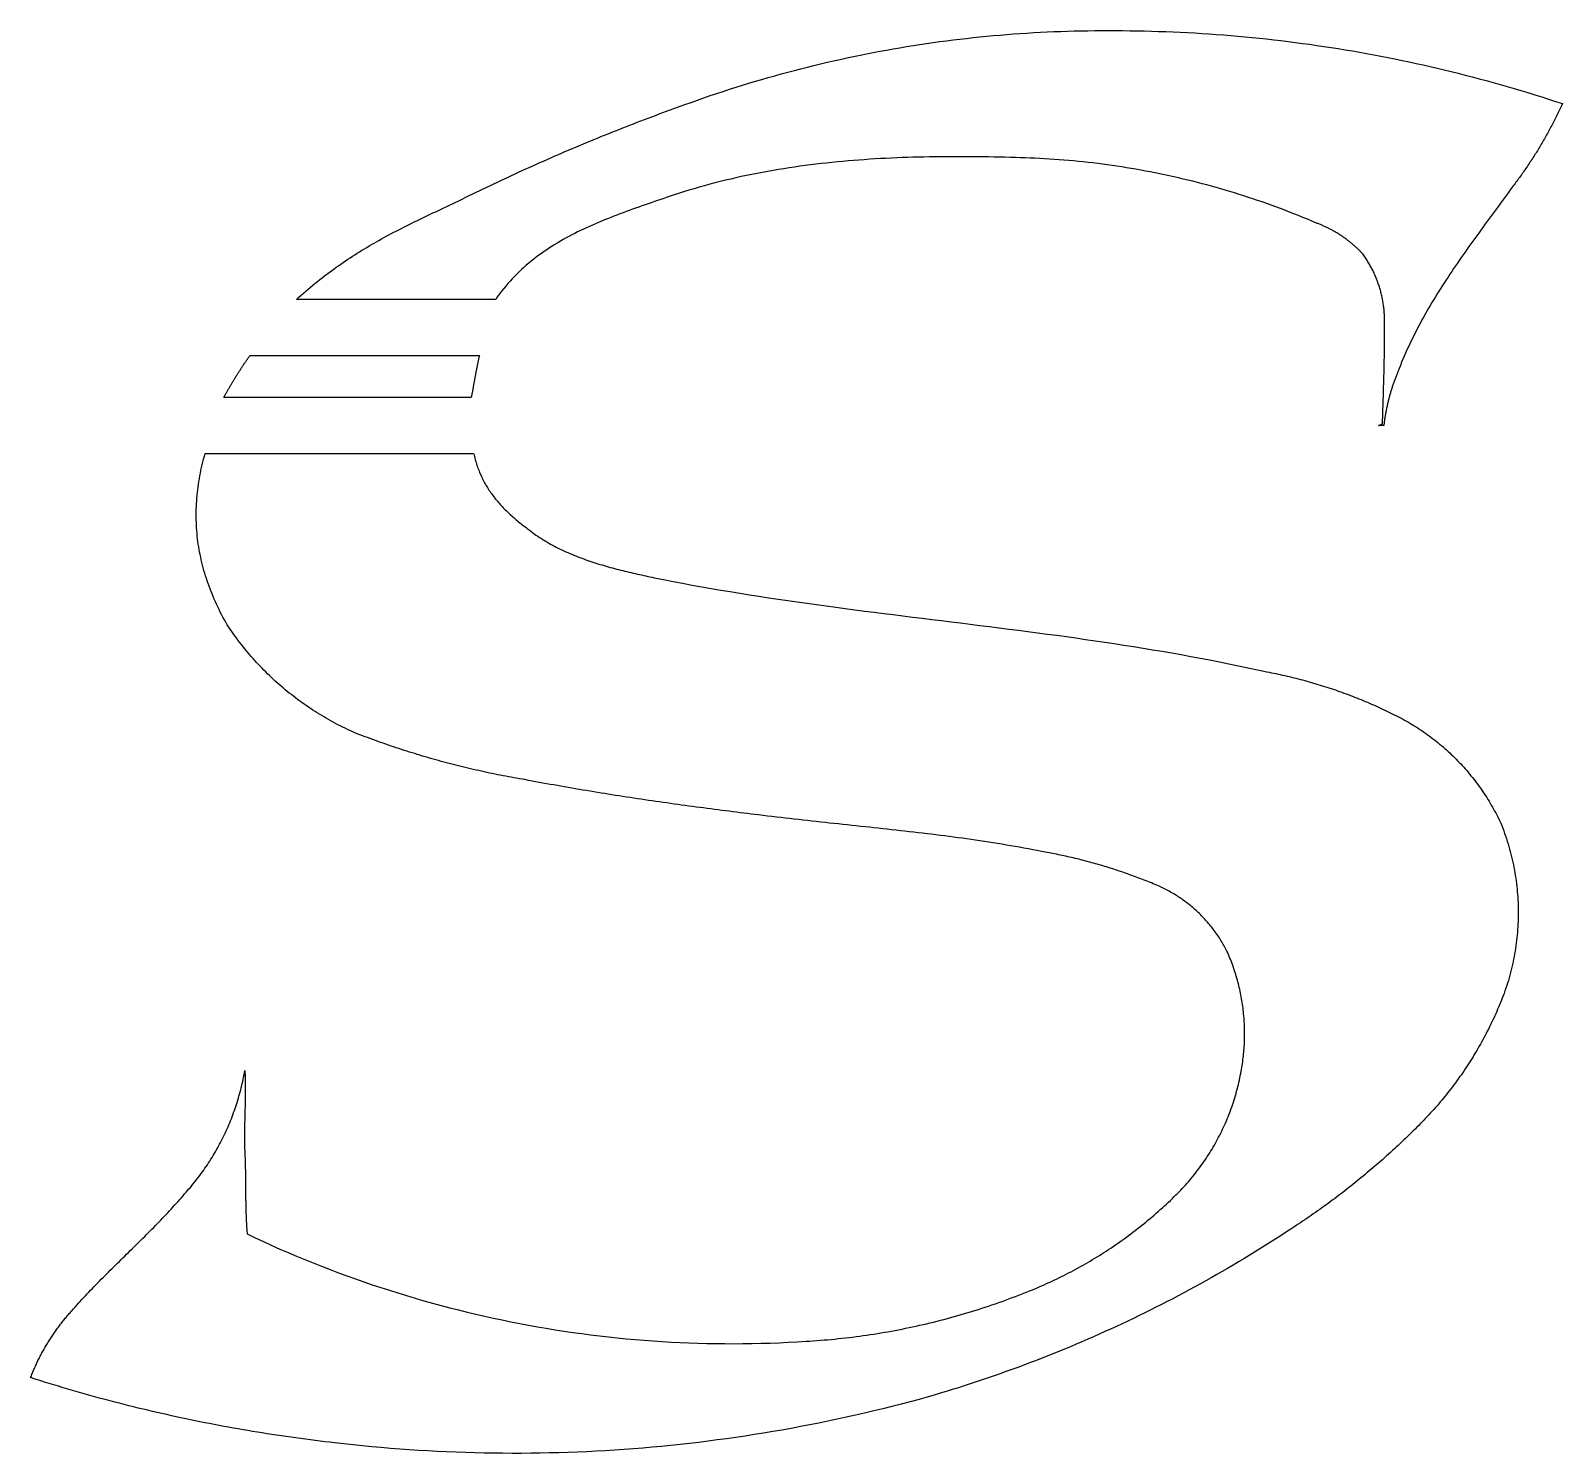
# Model space of a CAD drawing. Extents: x 0 to 68.8, y 0 to 63.9.
import ezdxf

# ---------------------------------------------------------------- set-up
doc = ezdxf.new("R2010")
doc.units = 0
doc.layers.get('0').update_dxf_attribs({"linetype": 'CONTINUOUS'})

msp = doc.modelspace()

# ---------------------------------------------------------------- linework, layer by layer
at = {"color": 7}
for points in [[(29.369994, 60.557143), (29.655544, 60.660479), (29.941593, 60.762208), (30.228135, 60.862328), (30.515163, 60.960837), (30.80267, 61.057736), (31.090649, 61.153021), (31.379093, 61.246693), (31.667996, 61.338751), (31.95735, 61.429192), (32.24715, 61.518015), (32.537387, 61.60522), (32.828056, 61.690806), (33.119149, 61.77477), (33.41066, 61.857113), (33.702582, 61.937832), (33.994907, 62.016927), (34.287629, 62.094396), (34.580742, 62.170238), (34.874237, 62.244452), (35.16811, 62.317037), (35.462352, 62.387991), (35.756957, 62.457314), (36.051918, 62.525003), (36.347227, 62.591059), (36.64288, 62.655479), (36.938869, 62.718263), (37.235185, 62.77941), (37.531824, 62.838917), (37.828777, 62.896785), (38.126039, 62.953012), (38.423601, 63.007596), (38.721459, 63.060536), (39.019604, 63.111832), (39.31803, 63.161481), (39.61673, 63.209483), (39.915698, 63.255837), (40.214925, 63.300542), (40.514406, 63.343595), (40.814134, 63.384997), (41.114101, 63.424745), (41.414301, 63.462839), (41.714728, 63.499277), (42.015374, 63.534059), (42.316232, 63.567182), (42.617296, 63.598647), (42.918559, 63.628451), (43.220014, 63.656594), (43.521653, 63.683074), (43.823471, 63.70789), (44.125461, 63.73104), (44.427616, 63.752525), (44.729927, 63.772342), (45.03239, 63.79049), (45.334998, 63.806968), (45.637742, 63.821775), (45.940617, 63.83491), (46.243615, 63.846372), (46.546731, 63.856158), (46.849955, 63.864269), (47.153284, 63.870703), (47.456708, 63.875458), (47.760222, 63.878534), (48.063819, 63.87993), (48.367491, 63.879643), (48.692442, 63.879942), (49.017325, 63.878585), (49.342133, 63.875574), (49.66686, 63.870908), (49.9915, 63.86459), (50.316047, 63.85662), (50.640494, 63.846999), (50.964836, 63.835728), (51.289065, 63.822808), (51.613176, 63.80824), (51.937163, 63.792026), (52.261019, 63.774165), (52.584739, 63.75466), (52.908316, 63.73351), (53.231743, 63.710718), (53.555015, 63.686284), (53.878125, 63.660209), (54.201067, 63.632494), (54.523836, 63.603141), (54.846423, 63.572149), (55.168825, 63.53952), (55.491033, 63.505256), (55.813043, 63.469356), (56.134847, 63.431823), (56.45644, 63.392657), (56.777816, 63.351859), (57.098968, 63.30943), (57.41989, 63.265371), (57.740576, 63.219683), (58.061019, 63.172367), (58.381214, 63.123424), (58.701153, 63.072856), (59.020832, 63.020662), (59.340243, 62.966845), (59.659382, 62.911404), (59.978239, 62.854342), (60.296812, 62.795659), (60.615092, 62.735356), (60.933074, 62.673433), (61.250751, 62.609893), (61.568118, 62.544736), (61.885167, 62.477963), (62.201893, 62.409575), (62.51829, 62.339573), (62.834351, 62.267959), (63.150071, 62.194732), (63.465443, 62.119894), (63.78046, 62.043446), (64.095117, 61.965389), (64.409407, 61.885725), (64.723324, 61.804453), (65.036862, 61.721576), (65.350014, 61.637093), (65.662776, 61.551007), (65.975139, 61.463317), (66.287099, 61.374026), (66.598648, 61.283134), (66.909781, 61.190641), (67.220492, 61.09655), (67.530773, 61.000861), (67.84062, 60.903574), (68.150025, 60.804692), (68.458983, 60.704215), (68.767487, 60.602144), (68.73913, 60.539725), (68.710547, 60.477416), (68.681747, 60.415217), (68.652722, 60.353129), (68.62348, 60.291152), (68.594012, 60.229286), (68.56432, 60.167534), (68.53441, 60.105894), (68.504282, 60.044368), (68.47393, 59.982956), (68.44336, 59.921658), (68.412572, 59.860476), (68.38156, 59.79941), (68.35033, 59.73846), (68.318882, 59.677626), (68.287217, 59.616911), (68.255335, 59.556314), (68.223235, 59.495835), (68.190917, 59.435476), (68.158382, 59.375237), (68.12563, 59.315118), (68.09266, 59.255121), (68.05948, 59.195244), (68.026082, 59.13549), (67.992467, 59.075859), (67.958642, 59.016351), (67.9246, 58.956966), (67.89034, 58.897707), (67.85587, 58.838572), (67.82119, 58.779564), (67.786292, 58.720681), (67.751185, 58.661925), (67.715867, 58.603297), (67.680332, 58.544797), (67.644587, 58.486425), (67.608632, 58.428182), (67.572467, 58.370069), (67.536092, 58.312086), (67.499507, 58.254234), (67.462712, 58.196513), (67.425707, 58.138924), (67.388492, 58.081468), (67.351067, 58.024145), (67.313432, 57.966956), (67.275587, 57.909901), (67.23754, 57.852982), (67.199282, 57.796197), (67.160822, 57.739549), (67.122152, 57.683037), (67.083272, 57.626662), (67.04419, 57.570425), (67.004897, 57.514327), (66.965402, 57.458367), (66.925705, 57.402547), (66.885797, 57.346867), (66.845687, 57.291327), (66.805375, 57.235929), (66.76486, 57.180673), (66.724142, 57.125559), (66.683222, 57.070588), (66.6421, 57.015761), (66.600775, 56.961077), (66.559247, 56.906539), (66.517518, 56.852145), (66.429856, 56.731228), (66.341966, 56.610343), (66.253871, 56.48948), (66.165594, 56.368626), (66.077161, 56.247771), (65.988594, 56.126903), (65.899917, 56.006012), (65.811156, 55.885085), (65.722332, 55.764111), (65.633469, 55.64308), (65.544594, 55.521979), (65.455728, 55.400797), (65.366895, 55.279523), (65.27812, 55.158146), (65.189427, 55.036654), (65.100838, 54.915036), (65.012379, 54.793281), (64.924072, 54.671378), (64.835943, 54.549314), (64.748014, 54.427079), (64.660309, 54.304661), (64.572854, 54.182049), (64.48567, 54.059232), (64.398783, 53.936199), (64.312215, 53.812937), (64.225991, 53.689436), (64.140135, 53.565684), (64.054671, 53.441671), (63.969622, 53.317384), (63.885012, 53.192813), (63.800865, 53.067945), (63.717206, 52.942771), (63.634057, 52.817278), (63.551443, 52.691454), (63.469388, 52.56529), (63.387914, 52.438774), (63.307048, 52.311892), (63.226811, 52.184636), (63.147228, 52.056994), (63.068324, 51.928953), (62.990121, 51.800503), (62.912644, 51.671632), (62.835916, 51.54233), (62.759961, 51.412585), (62.684804, 51.282385), (62.610472, 51.151718), (62.53698, 51.020576), (62.464357, 50.888943), (62.392627, 50.756812), (62.321812, 50.624169), (62.251942, 50.491004), (62.183032, 50.357304), (62.115112, 50.223059), (62.048205, 50.088259), (61.982332, 49.95289), (61.917517, 49.816942), (61.85379, 49.680403), (61.791165, 49.543263), (61.729672, 49.405509), (61.669335, 49.267131), (61.610175, 49.128117), (61.552222, 48.988456), (61.495492, 48.848136), (61.440015, 48.707147), (61.42359, 48.668927), (61.407337, 48.63064), (61.391257, 48.592285), (61.375357, 48.553862), (61.35963, 48.515372), (61.344082, 48.476815), (61.328715, 48.438197), (61.31352, 48.399512), (61.298505, 48.360767), (61.283662, 48.321955), (61.269, 48.283082), (61.254517, 48.24415), (61.240207, 48.20515), (61.226077, 48.16609), (61.212127, 48.12697), (61.198357, 48.08779), (61.18476, 48.048557), (61.171342, 48.009265), (61.158105, 47.969912), (61.145047, 47.930507), (61.13217, 47.891042), (61.119472, 47.851525), (61.106947, 47.811947), (61.09461, 47.772317), (61.082445, 47.732635), (61.07046, 47.6929), (61.058655, 47.653112), (61.04703, 47.613272), (61.035585, 47.57338), (61.02432, 47.533435), (61.013235, 47.493445), (61.002337, 47.453402), (60.99162, 47.413315), (60.981082, 47.373175), (60.970725, 47.33299), (60.960547, 47.29276), (60.950557, 47.252477), (60.940747, 47.21215), (60.931117, 47.171777), (60.921667, 47.13136), (60.912405, 47.090905), (60.903322, 47.050405), (60.89442, 47.00986), (60.885705, 46.96927), (60.87717, 46.928642), (60.868822, 46.887977), (60.860655, 46.847267), (60.852667, 46.80652), (60.844867, 46.765735), (60.837247, 46.724912), (60.829822, 46.684052), (60.822547, 46.643147), (60.815497, 46.602212), (60.808597, 46.56124), (60.801922, 46.52023), (60.795397, 46.47919), (60.789097, 46.438112), (60.782947, 46.396997), (60.777022, 46.355852), (60.771247, 46.314677), (60.765697, 46.273472), (60.760297, 46.232237), (60.755047, 46.190965), (60.750022, 46.14967), (60.746422, 46.149338), (60.742822, 46.149016), (60.739222, 46.148705), (60.735622, 46.148405), (60.732022, 46.148114), (60.728422, 46.147835), (60.724822, 46.147566), (60.721222, 46.147307), (60.717622, 46.14706), (60.714022, 46.146822), (60.710422, 46.146596), (60.706822, 46.146379), (60.703222, 46.146173), (60.699622, 46.145978), (60.696022, 46.145794), (60.692422, 46.14562), (60.688822, 46.145456), (60.685222, 46.145303), (60.681622, 46.145161), (60.678022, 46.145029), (60.674422, 46.144908), (60.670822, 46.144797), (60.667222, 46.144697), (60.663622, 46.144607), (60.660022, 46.144529), (60.656422, 46.14446), (60.652822, 46.144402), (60.649222, 46.144354), (60.645622, 46.144317), (60.642022, 46.144291), (60.638422, 46.144275), (60.634822, 46.14427), (60.631222, 46.144275), (60.627622, 46.144291), (60.624022, 46.144317), (60.620422, 46.144354), (60.616822, 46.144402), (60.613222, 46.14446), (60.609622, 46.144529), (60.606022, 46.144607), (60.602422, 46.144697), (60.598822, 46.144797), (60.595222, 46.144908), (60.591622, 46.145029), (60.588022, 46.145161), (60.584422, 46.145303), (60.580822, 46.145456), (60.577222, 46.14562), (60.573622, 46.145794), (60.570022, 46.145978), (60.566422, 46.146173), (60.562822, 46.146379), (60.559222, 46.146596), (60.555622, 46.146822), (60.552022, 46.14706), (60.548422, 46.147307), (60.544822, 46.147566), (60.541222, 46.147835), (60.537622, 46.148114), (60.534022, 46.148405), (60.530422, 46.148705), (60.526822, 46.149016), (60.523222, 46.149338), (60.519622, 46.14967), (60.522322, 46.15087), (60.525022, 46.15207), (60.527722, 46.15327), (60.530422, 46.15447), (60.533122, 46.15567), (60.535822, 46.15687), (60.538522, 46.15807), (60.541222, 46.15927), (60.543922, 46.16047), (60.546622, 46.16167), (60.549322, 46.16287), (60.552022, 46.16407), (60.554722, 46.16527), (60.557422, 46.16647), (60.560122, 46.16767), (60.562822, 46.16887), (60.565522, 46.17007), (60.568222, 46.17127), (60.570922, 46.17247), (60.573622, 46.17367), (60.576322, 46.17487), (60.579022, 46.17607), (60.581722, 46.17727), (60.584422, 46.17847), (60.587122, 46.17967), (60.589822, 46.18087), (60.592522, 46.18207), (60.595222, 46.18327), (60.597922, 46.18447), (60.600622, 46.18567), (60.603322, 46.18687), (60.606022, 46.18807), (60.608722, 46.18927), (60.611422, 46.19047), (60.614122, 46.19167), (60.616822, 46.19287), (60.619522, 46.19407), (60.622222, 46.19527), (60.624922, 46.19647), (60.627622, 46.19767), (60.630322, 46.19887), (60.633022, 46.20007), (60.635722, 46.20127), (60.638422, 46.20247), (60.641122, 46.20367), (60.643822, 46.20487), (60.646522, 46.20607), (60.649222, 46.20727), (60.651922, 46.20847), (60.654622, 46.20967), (60.657322, 46.21087), (60.660022, 46.21207), (60.662722, 46.21327), (60.665422, 46.21447), (60.668122, 46.21567), (60.670822, 46.21687), (60.673522, 46.21807), (60.676222, 46.21927), (60.678922, 46.22047), (60.681622, 46.22167), (60.684322, 46.22287), (60.687022, 46.22407), (60.689722, 46.22527), (60.692422, 46.22647), (60.694522, 46.296782), (60.696697, 46.367095), (60.698872, 46.437407), (60.701047, 46.50772), (60.703222, 46.578032), (60.705397, 46.648345), (60.707572, 46.718657), (60.709822, 46.78897), (60.712072, 46.859282), (60.714322, 46.929595), (60.716572, 46.999907), (60.718822, 47.07022), (60.721072, 47.140532), (60.723322, 47.210845), (60.725497, 47.281157), (60.727672, 47.35147), (60.729847, 47.421782), (60.732022, 47.492095), (60.734197, 47.562407), (60.736372, 47.63272), (60.738472, 47.703032), (60.740572, 47.773345), (60.742672, 47.843657), (60.744697, 47.91397), (60.746722, 47.984282), (60.748747, 48.054595), (60.750697, 48.124907), (60.752647, 48.19522), (60.754522, 48.265532), (60.756397, 48.335845), (60.758197, 48.406157), (60.759997, 48.47647), (60.761722, 48.546782), (60.763447, 48.617095), (60.765097, 48.687407), (60.766672, 48.757719), (60.768247, 48.828032), (60.769747, 48.898344), (60.771172, 48.968657), (60.772522, 49.038969), (60.773797, 49.109282), (60.775072, 49.179594), (60.776272, 49.249907), (60.777397, 49.320219), (60.778447, 49.390532), (60.779422, 49.460844), (60.780322, 49.531157), (60.781147, 49.601469), (60.781897, 49.671782), (60.782571, 49.742094), (60.783163, 49.812407), (60.783672, 49.882719), (60.784096, 49.953032), (60.784433, 50.023344), (60.784681, 50.093657), (60.784837, 50.163969), (60.7849, 50.234282), (60.784867, 50.304594), (60.784737, 50.374907), (60.784507, 50.445219), (60.784176, 50.515532), (60.783741, 50.585844), (60.7832, 50.656157), (60.782551, 50.726469), (60.783601, 50.779022), (60.784141, 50.831537), (60.784138, 50.884014), (60.783595, 50.936447), (60.782545, 50.988834), (60.780895, 51.041169), (60.77872, 51.093444), (60.77602, 51.145667), (60.772795, 51.197822), (60.769045, 51.249909), (60.76477, 51.301929), (60.75997, 51.353874), (60.754645, 51.405736), (60.748795, 51.457516), (60.74242, 51.509206), (60.735445, 51.560806), (60.727945, 51.612316), (60.719958, 51.663721), (60.711453, 51.715029), (60.702423, 51.766231), (60.692875, 51.817321), (60.68281, 51.868299), (60.67222, 51.919156), (60.66112, 51.969886), (60.649503, 52.020496), (60.637368, 52.070971), (60.624723, 52.121311), (60.611568, 52.171516), (60.597903, 52.221579), (60.583728, 52.271499), (60.569043, 52.321269), (60.553855, 52.370881), (60.538158, 52.420336), (60.521958, 52.469634), (60.505255, 52.518766), (60.48805, 52.567726), (60.470343, 52.616514), (60.45214, 52.665121), (60.433435, 52.713549), (60.414235, 52.761796), (60.39454, 52.809849), (60.37435, 52.857714), (60.353665, 52.905376), (60.332493, 52.952844), (60.310825, 53.000101), (60.28867, 53.047156), (60.266028, 53.093994), (60.242898, 53.140614), (60.21928, 53.187016), (60.195183, 53.233194), (60.170598, 53.279146), (60.145533, 53.324866), (60.119988, 53.370346), (60.093963, 53.415586), (60.067458, 53.460586), (60.04048, 53.505339), (60.013023, 53.549836), (59.985093, 53.594079), (59.95669, 53.638066), (59.927808, 53.681791), (59.89846, 53.725246), (59.868641, 53.768431), (59.838348, 53.811339), (59.807591, 53.853969), (59.780433, 53.882874), (59.753081, 53.911569), (59.725526, 53.940046), (59.697776, 53.968313), (59.669831, 53.996363), (59.641691, 54.024203), (59.613356, 54.051826), (59.584833, 54.079231), (59.556123, 54.106418), (59.527226, 54.133388), (59.498133, 54.160141), (59.468861, 54.186668), (59.439401, 54.212978), (59.409761, 54.239063), (59.379933, 54.264931), (59.349926, 54.290573), (59.319738, 54.315991), (59.289378, 54.341183), (59.258838, 54.366151), (59.228118, 54.390893), (59.197226, 54.415403), (59.166161, 54.439688), (59.134923, 54.463741), (59.103521, 54.487561), (59.071946, 54.511148), (59.040206, 54.534511), (59.008293, 54.557633), (58.976216, 54.580523), (58.943981, 54.603181), (58.911581, 54.625598), (58.879016, 54.647783), (58.846293, 54.669728), (58.813413, 54.691441), (58.780376, 54.712913), (58.747181, 54.734146), (58.713836, 54.755138), (58.680333, 54.775883), (58.646681, 54.796388), (58.612878, 54.816653), (58.578926, 54.836671), (58.544823, 54.856441), (58.510578, 54.875963), (58.476183, 54.895238), (58.441646, 54.914266), (58.406966, 54.933046), (58.372143, 54.951578), (58.337178, 54.969863), (58.302078, 54.987893), (58.266836, 55.005668), (58.231458, 55.023196), (58.195946, 55.040468), (58.160298, 55.057486), (58.124523, 55.074248), (58.088613, 55.090748), (58.052576, 55.106993), (58.016411, 55.122983), (57.980118, 55.138711), (57.943698, 55.154176), (57.907151, 55.169386), (57.870483, 55.184333), (57.833696, 55.199018), (57.796788, 55.213441), (57.759761, 55.227593), (57.722613, 55.241483), (57.522263, 55.327045), (57.321458, 55.411376), (57.120205, 55.494473), (56.918507, 55.576336), (56.716372, 55.656962), (56.513806, 55.736352), (56.310813, 55.814503), (56.107399, 55.891415), (55.903572, 55.967086), (55.699336, 56.041516), (55.494696, 56.114701), (55.289659, 56.186641), (55.08423, 56.257336), (54.878416, 56.326786), (54.672221, 56.394985), (54.465653, 56.461934), (54.258715, 56.527633), (54.051414, 56.59208), (53.843757, 56.655273), (53.635748, 56.717212), (53.427393, 56.777895), (53.218698, 56.837322), (53.009669, 56.895489), (52.800312, 56.952397), (52.590632, 57.008044), (52.380635, 57.062429), (52.170327, 57.115551), (51.959713, 57.167408), (51.748799, 57.217999), (51.537592, 57.267323), (51.326096, 57.315378), (51.114318, 57.362165), (50.902263, 57.40768), (50.689937, 57.451923), (50.477346, 57.494893), (50.264496, 57.536589), (50.051391, 57.577008), (49.838038, 57.61615), (49.624443, 57.654014), (49.410612, 57.690598), (49.196549, 57.725901), (48.982262, 57.759923), (48.767755, 57.792661), (48.553035, 57.824115), (48.338107, 57.854282), (48.122976, 57.883162), (47.90765, 57.910754), (47.692133, 57.937056), (47.473806, 57.960227), (47.257925, 57.983946), (47.04187, 58.006372), (46.825647, 58.027503), (46.609263, 58.047339), (46.392723, 58.065877), (46.176032, 58.083117), (45.959196, 58.099057), (45.742221, 58.113697), (45.525114, 58.127034), (45.307878, 58.139068), (45.090522, 58.149797), (44.873049, 58.159221), (44.655466, 58.167337), (44.437778, 58.174147), (44.219992, 58.179645), (43.978387, 58.186417), (43.736628, 58.192657), (43.494724, 58.198342), (43.252684, 58.20345), (43.010519, 58.20795), (42.768237, 58.21182), (42.52585, 58.21503), (42.283366, 58.217557), (42.040796, 58.21938), (41.798149, 58.220467), (41.555435, 58.2208), (41.312664, 58.22035), (41.069845, 58.21909), (40.826989, 58.216997), (40.584106, 58.21405), (40.341203, 58.210217), (40.098293, 58.205477), (39.855385, 58.1998), (39.612488, 58.193162), (39.369611, 58.18554), (39.126766, 58.176908), (38.883961, 58.16724), (38.641207, 58.156512), (38.398513, 58.144698), (38.15589, 58.131774), (37.913346, 58.117713), (37.670891, 58.10249), (37.428536, 58.086081), (37.186291, 58.068459), (36.944164, 58.049601), (36.702166, 58.02948), (36.460306, 58.008072), (36.218594, 57.985351), (35.977041, 57.961292), (35.735656, 57.935869), (35.494448, 57.909058), (35.253428, 57.880833), (35.012605, 57.851169), (34.771989, 57.820041), (34.53159, 57.787424), (34.291418, 57.753291), (34.051482, 57.717619), (33.811791, 57.680382), (33.572358, 57.641553), (33.333189, 57.60111), (33.094297, 57.559025), (32.855689, 57.515274), (32.617377, 57.469831), (32.379369, 57.422672), (32.141676, 57.373771), (31.904308, 57.323103), (31.667274, 57.270643), (31.430584, 57.216366), (31.194247, 57.160245), (30.958274, 57.102257), (30.722675, 57.042375), (30.487458, 56.980575), (30.252636, 56.916831), (30.018215, 56.851119), (29.784207, 56.783412), (29.550621, 56.713685), (29.317467, 56.641914), (29.084755, 56.568073), (28.852495, 56.492136), (28.711771, 56.444009), (28.570872, 56.395929), (28.42983, 56.347854), (28.28868, 56.299749), (28.147454, 56.251561), (28.006186, 56.203261), (27.86491, 56.154804), (27.723657, 56.106151), (27.582462, 56.057259), (27.441358, 56.008089), (27.300379, 55.958596), (27.159557, 55.908744), (27.018926, 55.858494), (26.878519, 55.807801), (26.738369, 55.756629), (26.598511, 55.704931), (26.458976, 55.652671), (26.319799, 55.599804), (26.181012, 55.546299), (26.04265, 55.492104), (25.904745, 55.437181), (25.76733, 55.381494), (25.63044, 55.325004), (25.494106, 55.267659), (25.358364, 55.209429), (25.223245, 55.150269), (25.088783, 55.090141), (24.955011, 55.029001), (24.821963, 54.966811), (24.689673, 54.903526), (24.558172, 54.839109), (24.427495, 54.773521), (24.297676, 54.706719), (24.168746, 54.638664), (24.04074, 54.569311), (23.913691, 54.498624), (23.787632, 54.426556), (23.662596, 54.353071), (23.538617, 54.278132), (23.415728, 54.201691), (23.293963, 54.123711), (23.173354, 54.044151), (23.053934, 53.962971), (22.935739, 53.880129), (22.8188, 53.795585), (22.70315, 53.709299), (22.588825, 53.621228), (22.475855, 53.531335), (22.364275, 53.439576), (22.254119, 53.345912), (22.145418, 53.250302), (22.038207, 53.152706), (21.93252, 53.053082), (21.828388, 52.95139), (21.725847, 52.84759), (21.624927, 52.74164), (21.525665, 52.6335), (21.428091, 52.52313), (21.332241, 52.410488), (21.238147, 52.295534), (21.145842, 52.178228), (21.05536, 52.058528), (20.966733, 51.936394), (20.879996, 51.811778), (20.740309, 51.811778), (20.600621, 51.811778), (20.460934, 51.811778), (20.321246, 51.811778), (20.181559, 51.811778), (20.041871, 51.811778), (19.902184, 51.811778), (19.762496, 51.811778), (19.622809, 51.811778), (19.483121, 51.811778), (19.343434, 51.811778), (19.203746, 51.811778), (19.064059, 51.811778), (18.924371, 51.811778), (18.784684, 51.811778), (18.644996, 51.811778), (18.505309, 51.811778), (18.365622, 51.811778), (18.225934, 51.811778), (18.086247, 51.811778), (17.946559, 51.811778), (17.806872, 51.811778), (17.667184, 51.811778), (17.527497, 51.811778), (17.387809, 51.811778), (17.248122, 51.811778), (17.108434, 51.811778), (16.968747, 51.811778), (16.829059, 51.811778), (16.689372, 51.811778), (16.549684, 51.811778), (16.409997, 51.811778), (16.270309, 51.811778), (16.130622, 51.811778), (15.990934, 51.811778), (15.851247, 51.811778), (15.71156, 51.811778), (15.571872, 51.811778), (15.432185, 51.811778), (15.292497, 51.811778), (15.15281, 51.811778), (15.013122, 51.811778), (14.873435, 51.811778), (14.733747, 51.811778), (14.59406, 51.811778), (14.454372, 51.811778), (14.314685, 51.811778), (14.174997, 51.811778), (14.03531, 51.811778), (13.895622, 51.811778), (13.755935, 51.811778), (13.616247, 51.811778), (13.47656, 51.811778), (13.336872, 51.811778), (13.197185, 51.811778), (13.057498, 51.811778), (12.91781, 51.811778), (12.778123, 51.811778), (12.638435, 51.811778), (12.498748, 51.811778), (12.35906, 51.811778), (12.219373, 51.811778), (12.079685, 51.811778), (11.939998, 51.811778), (12.044296, 51.907192), (12.148505, 52.001126), (12.25264, 52.093608), (12.356716, 52.184668), (12.460749, 52.274335), (12.564752, 52.36264), (12.668742, 52.449612), (12.772733, 52.535279), (12.876742, 52.619672), (12.980781, 52.702821), (13.084867, 52.784753), (13.189016, 52.8655), (13.293241, 52.945091), (13.397559, 53.023555), (13.501984, 53.100922), (13.606532, 53.17722), (13.711216, 53.252481), (13.816054, 53.326731), (13.921059, 53.400006), (14.026248, 53.472328), (14.131634, 53.543728), (14.237233, 53.614243), (14.34306, 53.683896), (14.449131, 53.752716), (14.55546, 53.820733), (14.662063, 53.887978), (14.768954, 53.954481), (14.87615, 54.020271), (14.983664, 54.085371), (15.091511, 54.149818), (15.199709, 54.213643), (15.30827, 54.276868), (15.417211, 54.339531), (15.526546, 54.401653), (15.636291, 54.463273), (15.74646, 54.524413), (15.85707, 54.585103), (15.968134, 54.645373), (16.079668, 54.705253), (16.191688, 54.764773), (16.304207, 54.823963), (16.417243, 54.882853), (16.530808, 54.941473), (16.644919, 54.999853), (16.759591, 55.058023), (16.874839, 55.116005), (16.990678, 55.173838), (17.107122, 55.231543), (17.224188, 55.289158), (17.34189, 55.346705), (17.460244, 55.404223), (17.579264, 55.461733), (17.698966, 55.519265), (17.819364, 55.57685), (17.940475, 55.634518), (18.062312, 55.692298), (18.184892, 55.75022), (18.308229, 55.808315), (18.432337, 55.866613), (18.557234, 55.925143), (18.682933, 55.983928), (18.80945, 56.043005), (18.936799, 56.102398), (19.064996, 56.162143), (19.221802, 56.2403), (19.37875, 56.318161), (19.53584, 56.395724), (19.693071, 56.472989), (19.850444, 56.549956), (20.007958, 56.626625), (20.165611, 56.702996), (20.323405, 56.779069), (20.481339, 56.854842), (20.639411, 56.930317), (20.797622, 57.005493), (20.955972, 57.08037), (21.114459, 57.154947), (21.273083, 57.229225), (21.431844, 57.303203), (21.590742, 57.37688), (21.749777, 57.450258), (21.908946, 57.523336), (22.068251, 57.596113), (22.227691, 57.668589), (22.387265, 57.740765), (22.546973, 57.812639), (22.706814, 57.884213), (22.866789, 57.955485), (23.026896, 58.026455), (23.187136, 58.097124), (23.347507, 58.167491), (23.50801, 58.237556), (23.668643, 58.307318), (23.829407, 58.376778), (23.990302, 58.445935), (24.151325, 58.51479), (24.312478, 58.583341), (24.473761, 58.65159), (24.635171, 58.719535), (24.796709, 58.787176), (24.958375, 58.854513), (25.120168, 58.921546), (25.282087, 58.988276), (25.444133, 59.054701), (25.606305, 59.120822), (25.768602, 59.186638), (25.931024, 59.252149), (26.093571, 59.317356), (26.256241, 59.382256), (26.419035, 59.446852), (26.581953, 59.511142), (26.744993, 59.575126), (26.908156, 59.638803), (27.071441, 59.702175), (27.234847, 59.765241), (27.398375, 59.828001), (27.562023, 59.890453), (27.725791, 59.952599), (27.889679, 60.014438), (28.053687, 60.075969), (28.217813, 60.137193), (28.382059, 60.19811), (28.546422, 60.258719), (28.710903, 60.31902), (28.875501, 60.379012), (29.040216, 60.438696), (29.205047, 60.498072)], [(9.854998, 49.299645), (10.015779, 49.299645), (10.176561, 49.299645), (10.337342, 49.299645), (10.498123, 49.299645), (10.658904, 49.299645), (10.819685, 49.299645), (10.980467, 49.299645), (11.141248, 49.299645), (11.302029, 49.299645), (11.46281, 49.299645), (11.623592, 49.299645), (11.784373, 49.299645), (11.945154, 49.299645), (12.105935, 49.299645), (12.266716, 49.299645), (12.427498, 49.299645), (12.588279, 49.299645), (12.74906, 49.299645), (12.909841, 49.299645), (13.070623, 49.299645), (13.231404, 49.299645), (13.392185, 49.299645), (13.552966, 49.299645), (13.713747, 49.299645), (13.874529, 49.299645), (14.03531, 49.299645), (14.196091, 49.299645), (14.356872, 49.299645), (14.517654, 49.299645), (14.678435, 49.299645), (14.839216, 49.299645), (14.999997, 49.299645), (15.160778, 49.299645), (15.32156, 49.299645), (15.482341, 49.299645), (15.643122, 49.299645), (15.803903, 49.299645), (15.964685, 49.299645), (16.125466, 49.299645), (16.286247, 49.299645), (16.447028, 49.299645), (16.607809, 49.299645), (16.768591, 49.299645), (16.929372, 49.299645), (17.090153, 49.299645), (17.250934, 49.299645), (17.411715, 49.299645), (17.572497, 49.299645), (17.733278, 49.299645), (17.894059, 49.299645), (18.05484, 49.299645), (18.215622, 49.299645), (18.376403, 49.299645), (18.537184, 49.299645), (18.697965, 49.299645), (18.858746, 49.299645), (19.019528, 49.299645), (19.180309, 49.299645), (19.34109, 49.299645), (19.501871, 49.299645), (19.662653, 49.299645), (19.823434, 49.299645), (19.984215, 49.299645), (20.144996, 49.299645), (20.138696, 49.27011), (20.132396, 49.240561), (20.126096, 49.211003), (20.119871, 49.181438), (20.113646, 49.151858), (20.107421, 49.122271), (20.101271, 49.092676), (20.095121, 49.063073), (20.088971, 49.033463), (20.082821, 49.003846), (20.076746, 48.974221), (20.070671, 48.944588), (20.064596, 48.914948), (20.058596, 48.885301), (20.052596, 48.855646), (20.046596, 48.825983), (20.040596, 48.796321), (20.034671, 48.766651), (20.028746, 48.736973), (20.022821, 48.707296), (20.016971, 48.677611), (20.011121, 48.647918), (20.005271, 48.618226), (19.999496, 48.588533), (19.993721, 48.558833), (19.987946, 48.529133), (19.982171, 48.499433), (19.976471, 48.469733), (19.970771, 48.440026), (19.965071, 48.410318), (19.959446, 48.380611), (19.953821, 48.350903), (19.948196, 48.321196), (19.942571, 48.291488), (19.937021, 48.261781), (19.931471, 48.232073), (19.925921, 48.202373), (19.920446, 48.172673), (19.914971, 48.142973), (19.909496, 48.113273), (19.904096, 48.083581), (19.898696, 48.053888), (19.893296, 48.024196), (19.887896, 47.994511), (19.882571, 47.964833), (19.877246, 47.935156), (19.871921, 47.905486), (19.866671, 47.875823), (19.861421, 47.846161), (19.856171, 47.816506), (19.850921, 47.786858), (19.845746, 47.757218), (19.840571, 47.727586), (19.835396, 47.697961), (19.830296, 47.668343), (19.825196, 47.638733), (19.820096, 47.609131), (19.814996, 47.579536), (19.809971, 47.549948), (19.804946, 47.520368), (19.799921, 47.490803), (19.794971, 47.461246), (19.790021, 47.431696), (19.785071, 47.402161), (19.611324, 47.402161), (19.437653, 47.402161), (19.26398, 47.402161), (19.090309, 47.402161), (18.916637, 47.402161), (18.742965, 47.402161), (18.569293, 47.402161), (18.395622, 47.402161), (18.221949, 47.402161), (18.048278, 47.402161), (17.874606, 47.402161), (17.700934, 47.402161), (17.527262, 47.402161), (17.35359, 47.402161), (17.179918, 47.402161), (17.006247, 47.402161), (16.832575, 47.402161), (16.658903, 47.402161), (16.485231, 47.402161), (16.311559, 47.402161), (16.137887, 47.402161), (15.964216, 47.402161), (15.790544, 47.402161), (15.616872, 47.402161), (15.4432, 47.402161), (15.269528, 47.402161), (15.095856, 47.402161), (14.922185, 47.402161), (14.748512, 47.402161), (14.574841, 47.402161), (14.401169, 47.402161), (14.227497, 47.402161), (14.053825, 47.402161), (13.880154, 47.402161), (13.706481, 47.402161), (13.53281, 47.402161), (13.359138, 47.402161), (13.185466, 47.402161), (13.011794, 47.402161), (12.838123, 47.402161), (12.66445, 47.402161), (12.490779, 47.402161), (12.317107, 47.402161), (12.143435, 47.402161), (11.969763, 47.402161), (11.796092, 47.402161), (11.62242, 47.402161), (11.448748, 47.402161), (11.275076, 47.402161), (11.101404, 47.402161), (10.927732, 47.402161), (10.75406, 47.402161), (10.580388, 47.402161), (10.406717, 47.402161), (10.233045, 47.402161), (10.059373, 47.402161), (9.885701, 47.402161), (9.712029, 47.402161), (9.538357, 47.402161), (9.364686, 47.402161), (9.191014, 47.402161), (9.017342, 47.402161), (8.84367, 47.402161), (8.669998, 47.402161), (8.686513, 47.433016), (8.703096, 47.463833), (8.719738, 47.494613), (8.736448, 47.525356), (8.753218, 47.556061), (8.770056, 47.586728), (8.786961, 47.617366), (8.803926, 47.647966), (8.820958, 47.678528), (8.838051, 47.709053), (8.855211, 47.739541), (8.872438, 47.769991), (8.889726, 47.800403), (8.907081, 47.830778), (8.924496, 47.861116), (8.941978, 47.891416), (8.959521, 47.921678), (8.977131, 47.951903), (8.994801, 47.982091), (9.012538, 48.012241), (9.030336, 48.042353), (9.048201, 48.072428), (9.066126, 48.102458), (9.084118, 48.132451), (9.102171, 48.162406), (9.120283, 48.192323), (9.138463, 48.222203), (9.156703, 48.252046), (9.175011, 48.281851), (9.193378, 48.311611), (9.211813, 48.341333), (9.230308, 48.371018), (9.248863, 48.400666), (9.267486, 48.430276), (9.286168, 48.459841), (9.304918, 48.489368), (9.323728, 48.518858), (9.342598, 48.548303), (9.361528, 48.577711), (9.380526, 48.607081), (9.399583, 48.636406), (9.418701, 48.665693), (9.437886, 48.694943), (9.457131, 48.724148), (9.476436, 48.753316), (9.495808, 48.782438), (9.515241, 48.811523), (9.534733, 48.840571), (9.554286, 48.869573), (9.573906, 48.898538), (9.593586, 48.927458), (9.613326, 48.956341), (9.633126, 48.985178), (9.652986, 49.013978), (9.672913, 49.042733), (9.692901, 49.071451), (9.712948, 49.100123), (9.733056, 49.128758), (9.753223, 49.157348), (9.773458, 49.185893), (9.793753, 49.214401), (9.814108, 49.242863), (9.834523, 49.27128)], [(8.827498, 37.202148), (8.762083, 37.316781), (8.698221, 37.431552), (8.635903, 37.546466), (8.575138, 37.661522), (8.515926, 37.776723), (8.458266, 37.89207), (8.402166, 38.007565), (8.347618, 38.123211), (8.294631, 38.23901), (8.243203, 38.354962), (8.193343, 38.47107), (8.145051, 38.587336), (8.098318, 38.703762), (8.053161, 38.820349), (8.009571, 38.9371), (7.967556, 39.054015), (7.927116, 39.171098), (7.888251, 39.28835), (7.850969, 39.405773), (7.815261, 39.523368), (7.781136, 39.641138), (7.748601, 39.759084), (7.717649, 39.877208), (7.688286, 39.995513), (7.660514, 40.114), (7.634331, 40.23267), (7.609746, 40.351526), (7.586751, 40.47057), (7.565354, 40.589803), (7.545561, 40.709227), (7.527366, 40.828845), (7.510776, 40.948658), (7.495789, 41.068667), (7.482409, 41.188876), (7.470638, 41.309284), (7.460477, 41.429896), (7.451928, 41.550711), (7.444991, 41.671734), (7.439673, 41.792964), (7.435976, 41.914404), (7.433898, 42.036055), (7.43344, 42.15792), (7.434603, 42.280001), (7.437393, 42.4023), (7.44181, 42.524817), (7.447855, 42.647555), (7.455534, 42.770516), (7.464847, 42.893703), (7.475795, 43.017116), (7.488379, 43.140758), (7.502602, 43.26463), (7.518465, 43.388734), (7.53597, 43.513073), (7.555117, 43.637647), (7.575915, 43.762459), (7.598362, 43.887511), (7.62246, 44.012804), (7.648207, 44.138341), (7.675612, 44.264123), (7.704667, 44.390153), (7.73538, 44.516431), (7.767757, 44.642961), (7.801792, 44.769743), (7.837499, 44.89678), (8.025819, 44.89678), (8.214139, 44.89678), (8.402459, 44.89678), (8.59078, 44.89678), (8.7791, 44.89678), (8.96742, 44.89678), (9.15574, 44.89678), (9.344061, 44.89678), (9.532381, 44.89678), (9.720701, 44.89678), (9.909021, 44.89678), (10.097342, 44.89678), (10.285662, 44.89678), (10.473983, 44.89678), (10.662302, 44.89678), (10.850623, 44.89678), (11.038943, 44.89678), (11.227263, 44.89678), (11.415584, 44.89678), (11.603904, 44.89678), (11.792225, 44.89678), (11.980545, 44.89678), (12.168865, 44.89678), (12.357185, 44.89678), (12.545506, 44.89678), (12.733825, 44.89678), (12.922146, 44.89678), (13.110466, 44.89678), (13.298787, 44.89678), (13.487107, 44.89678), (13.675427, 44.89678), (13.863747, 44.89678), (14.052068, 44.89678), (14.240388, 44.89678), (14.428708, 44.89678), (14.617029, 44.89678), (14.805349, 44.89678), (14.993669, 44.89678), (15.181989, 44.89678), (15.37031, 44.89678), (15.55863, 44.89678), (15.74695, 44.89678), (15.93527, 44.89678), (16.123591, 44.89678), (16.311911, 44.89678), (16.500231, 44.89678), (16.688551, 44.89678), (16.876872, 44.89678), (17.065192, 44.89678), (17.253512, 44.89678), (17.441832, 44.89678), (17.630153, 44.89678), (17.818473, 44.89678), (18.006793, 44.89678), (18.195114, 44.89678), (18.383434, 44.89678), (18.571755, 44.89678), (18.760074, 44.89678), (18.948395, 44.89678), (19.136715, 44.89678), (19.325036, 44.89678), (19.513355, 44.89678), (19.701676, 44.89678), (19.889996, 44.89678), (19.905941, 44.827045), (19.922651, 44.758097), (19.940119, 44.689915), (19.958336, 44.622497), (19.977304, 44.555822), (19.997021, 44.489882), (20.017474, 44.42467), (20.038669, 44.36017), (20.060599, 44.296367), (20.083264, 44.233255), (20.106656, 44.170817), (20.130776, 44.109047), (20.155616, 44.04793), (20.181176, 43.987457), (20.207449, 43.927607), (20.234434, 43.86838), (20.262124, 43.80976), (20.290519, 43.751732), (20.319611, 43.69429), (20.349401, 43.637417), (20.379889, 43.5811), (20.411066, 43.525337), (20.442926, 43.470107), (20.475476, 43.415402), (20.508701, 43.361207), (20.542601, 43.307515), (20.577176, 43.25431), (20.612419, 43.201585), (20.648329, 43.149325), (20.684899, 43.097515), (20.722129, 43.046147), (20.760019, 42.995215), (20.798554, 42.944695), (20.837741, 42.894587), (20.877574, 42.84487), (20.918044, 42.795535), (20.959151, 42.746575), (21.000896, 42.697975), (21.043271, 42.64972), (21.086276, 42.601802), (21.129904, 42.554208), (21.174154, 42.506928), (21.219019, 42.459948), (21.264499, 42.41326), (21.310586, 42.36685), (21.357281, 42.320703), (21.404576, 42.27481), (21.452471, 42.229158), (21.500966, 42.183738), (21.550053, 42.138535), (21.599726, 42.093543), (21.649983, 42.048745), (21.700826, 42.004128), (21.752246, 41.959683), (21.804243, 41.915403), (21.856811, 41.871265), (21.909948, 41.82727), (21.963648, 41.783395), (22.017911, 41.73964), (22.072728, 41.695983), (22.128101, 41.652415), (22.184021, 41.608923), (22.240488, 41.565498), (22.297503, 41.522125), (22.374461, 41.4619), (22.452043, 41.402853), (22.53024, 41.344968), (22.609037, 41.28823), (22.688425, 41.232618), (22.76839, 41.178115), (22.848922, 41.124708), (22.930008, 41.072373), (23.011637, 41.021095), (23.093795, 40.97086), (23.176473, 40.921645), (23.259659, 40.873435), (23.343338, 40.826215), (23.427501, 40.779963), (23.512136, 40.734663), (23.59723, 40.6903), (23.682771, 40.646853), (23.768749, 40.604305), (23.85515, 40.562643), (23.941964, 40.521843), (24.029178, 40.48189), (24.11678, 40.44277), (24.20476, 40.40446), (24.293104, 40.366945), (24.3818, 40.33021), (24.470838, 40.294233), (24.560206, 40.258998), (24.64989, 40.22449), (24.73988, 40.190688), (24.830164, 40.157575), (24.92073, 40.125138), (25.011565, 40.093353), (25.10266, 40.062205), (25.194, 40.031673), (25.285574, 40.001748), (25.377372, 39.972408), (25.469379, 39.94363), (25.561587, 39.915408), (25.653981, 39.887711), (25.74655, 39.860531), (25.839283, 39.833853), (25.932168, 39.807648), (26.025192, 39.781908), (26.118345, 39.756611), (26.211612, 39.731741), (26.304985, 39.707283), (26.398449, 39.683216), (26.491995, 39.659523), (26.585609, 39.636191), (26.679279, 39.613196), (26.772995, 39.590523), (26.866744, 39.568151), (26.960514, 39.546071), (27.054293, 39.524261), (27.14807, 39.502698), (27.241833, 39.481368), (27.33557, 39.460263), (27.429269, 39.439353), (27.522918, 39.418623), (27.616505, 39.398058), (27.71002, 39.377643), (27.803448, 39.357356), (27.89678, 39.337181), (27.990002, 39.317103), (28.416622, 39.231722), (28.843581, 39.148496), (29.270869, 39.06735), (29.698473, 38.988211), (30.126384, 38.911004), (30.554588, 38.835653), (30.983075, 38.762085), (31.411832, 38.69022), (31.84085, 38.61999), (32.270116, 38.55132), (32.699618, 38.484135), (33.129345, 38.41836), (33.559286, 38.35392), (33.989429, 38.290733), (34.419762, 38.22873), (34.850274, 38.167838), (35.280954, 38.10798), (35.71179, 38.04909), (36.142771, 37.991085), (36.573884, 37.93389), (37.005119, 37.87743), (37.436464, 37.821638), (37.867908, 37.76643), (38.299439, 37.711733), (38.731045, 37.657478), (39.162715, 37.603583), (39.594438, 37.54998), (40.026202, 37.496588), (40.457995, 37.443338), (40.889806, 37.390148), (41.321624, 37.33695), (41.753437, 37.28367), (42.185234, 37.230226), (42.617002, 37.176548), (43.048731, 37.122563), (43.480409, 37.068196), (43.912025, 37.013371), (44.343566, 36.958013), (44.775022, 36.902048), (45.206381, 36.845401), (45.637632, 36.787996), (46.068762, 36.729758), (46.499761, 36.670613), (46.930617, 36.610493), (47.361319, 36.549316), (47.791854, 36.487006), (48.222212, 36.423496), (48.652381, 36.358703), (49.08235, 36.292561), (49.512106, 36.224986), (49.941639, 36.155911), (50.370937, 36.085253), (50.799989, 36.012946), (51.228782, 35.938913), (51.657307, 35.863075), (52.085549, 35.785359), (52.5135, 35.705693), (52.941147, 35.624), (53.368477, 35.540206), (53.795481, 35.454237), (54.222147, 35.366018), (54.648462, 35.275473), (55.074416, 35.18253), (55.49999, 35.087148), (55.601091, 35.068113), (55.702082, 35.048598), (55.802962, 35.028603), (55.903729, 35.008128), (56.00438, 34.987181), (56.104915, 34.965753), (56.205332, 34.943853), (56.305629, 34.921473), (56.405804, 34.898621), (56.505856, 34.875296), (56.605784, 34.851491), (56.705585, 34.827213), (56.805258, 34.802463), (56.904801, 34.777241), (57.004213, 34.751546), (57.103491, 34.725386), (57.202635, 34.698753), (57.301642, 34.671648), (57.400511, 34.644078), (57.499241, 34.616036), (57.597829, 34.587528), (57.696274, 34.558556), (57.794575, 34.529111), (57.89273, 34.499201), (57.990736, 34.468826), (58.088593, 34.437986), (58.186299, 34.406681), (58.283851, 34.374911), (58.381249, 34.342676), (58.478491, 34.309983), (58.575575, 34.276826), (58.6725, 34.243211), (58.769263, 34.209131), (58.865864, 34.174593), (58.9623, 34.139591), (59.05857, 34.104131), (59.154672, 34.068213), (59.250605, 34.031838), (59.346367, 33.995006), (59.441957, 33.957716), (59.537371, 33.919968), (59.63261, 33.881763), (59.727671, 33.843108), (59.822553, 33.803996), (59.917253, 33.764426), (60.011772, 33.724406), (60.106105, 33.683936), (60.200254, 33.643008), (60.294214, 33.601631), (60.387985, 33.559803), (60.481565, 33.517526), (60.574953, 33.474798), (60.668147, 33.431621), (60.761145, 33.387993), (60.853945, 33.343916), (60.946546, 33.299388), (61.038946, 33.254419), (61.131145, 33.208999), (61.223138, 33.163136), (61.314926, 33.116824), (61.406507, 33.070069), (61.497879, 33.022871), (61.58904, 32.975231), (61.679988, 32.927141), (61.768342, 32.877514), (61.856135, 32.827061), (61.943363, 32.775784), (62.03002, 32.723689), (62.116103, 32.670776), (62.201606, 32.617061), (62.286523, 32.562544), (62.370852, 32.507224), (62.454585, 32.451116), (62.537718, 32.394221), (62.620247, 32.336546), (62.702165, 32.278091), (62.783471, 32.218864), (62.864156, 32.158871), (62.944217, 32.098121), (63.023649, 32.036614), (63.102447, 31.974356), (63.180606, 31.911356), (63.258121, 31.847614), (63.334987, 31.783144), (63.411199, 31.717939), (63.486752, 31.652014), (63.56164, 31.585369), (63.63586, 31.518011), (63.709405, 31.449949), (63.782275, 31.381181), (63.854462, 31.311716), (63.92596, 31.241561), (63.996767, 31.170716), (64.06687, 31.099189), (64.136275, 31.026986), (64.204967, 30.954116), (64.272947, 30.880579), (64.340215, 30.806381), (64.406755, 30.731531), (64.472567, 30.65603), (64.537652, 30.579885), (64.601995, 30.5031), (64.665595, 30.425682), (64.728452, 30.347635), (64.790552, 30.268965), (64.851895, 30.189676), (64.91248, 30.109775), (64.9723, 30.029266), (65.031347, 29.948155), (65.089615, 29.866447), (65.147102, 29.784148), (65.203802, 29.701262), (65.259707, 29.617794), (65.314817, 29.533752), (65.369124, 29.449138), (65.422629, 29.363959), (65.475324, 29.27822), (65.527202, 29.191927), (65.578254, 29.105083), (65.628482, 29.017696), (65.677877, 28.929769), (65.726439, 28.841308), (65.774162, 28.752319), (65.821037, 28.662808), (65.867064, 28.572778), (65.912237, 28.482235), (65.956547, 28.391185), (65.999987, 28.299634), (66.045879, 28.184875), (66.090399, 28.069717), (66.133539, 27.954171), (66.175299, 27.838248), (66.215679, 27.721961), (66.254687, 27.605322), (66.292314, 27.488343), (66.328562, 27.371036), (66.363429, 27.253413), (66.396917, 27.135485), (66.429024, 27.017267), (66.459752, 26.898767), (66.489099, 26.78), (66.517067, 26.660978), (66.543654, 26.541711), (66.568862, 26.422213), (66.592682, 26.302494), (66.615122, 26.182569), (66.636182, 26.062447), (66.655862, 25.942142), (66.674154, 25.821666), (66.691067, 25.701029), (66.706599, 25.580245), (66.720744, 25.459326), (66.733509, 25.338283), (66.744894, 25.217129), (66.754892, 25.095876), (66.763509, 24.974535), (66.770709, 24.853119), (66.776559, 24.731639), (66.780984, 24.610108), (66.784059, 24.488539), (66.785784, 24.366942), (66.786091, 24.245329), (66.785041, 24.123715), (66.782566, 24.002108), (66.778741, 23.880523), (66.773491, 23.758971), (66.766891, 23.637464), (66.758881, 23.516014), (66.749483, 23.394632), (66.738698, 23.273333), (66.726526, 23.152126), (66.712966, 23.031025), (66.698018, 22.910041), (66.681683, 22.789186), (66.663961, 22.668473), (66.644851, 22.547913), (66.624353, 22.427518), (66.602461, 22.307301), (66.579181, 22.187274), (66.554513, 22.067448), (66.528459, 21.947835), (66.501009, 21.828448), (66.472171, 21.709299), (66.441939, 21.590399), (66.410319, 21.471761), (66.377311, 21.353397), (66.342909, 21.235319), (66.307119, 21.117538), (66.269934, 21.000067), (66.231354, 20.882919), (66.191386, 20.766104), (66.150024, 20.649635), (66.110904, 20.547202), (66.071124, 20.445061), (66.030691, 20.343217), (65.989606, 20.24167), (65.947869, 20.140426), (65.905479, 20.039487), (65.862444, 19.938856), (65.818764, 19.838535), (65.774439, 19.738527), (65.729469, 19.638836), (65.683861, 19.539465), (65.637616, 19.440416), (65.590734, 19.341692), (65.543214, 19.243296), (65.495064, 19.145232), (65.446284, 19.047502), (65.396874, 18.950109), (65.346834, 18.853056), (65.296171, 18.756346), (65.244886, 18.659982), (65.192979, 18.563967), (65.140456, 18.468304), (65.087311, 18.372995), (65.033551, 18.278044), (64.979176, 18.183454), (64.924194, 18.089228), (64.868596, 17.995368), (64.812391, 17.901877), (64.755579, 17.808759), (64.698166, 17.716017), (64.640154, 17.623652), (64.581534, 17.531669), (64.522321, 17.44007), (64.462509, 17.348859), (64.402104, 17.258037), (64.341106, 17.167609), (64.279516, 17.077576), (64.217334, 16.987942), (64.154566, 16.89871), (64.091214, 16.809883), (64.027276, 16.721464), (63.962761, 16.633456), (63.897661, 16.545861), (63.831984, 16.458682), (63.765729, 16.371924), (63.698904, 16.285588), (63.631509, 16.199677), (63.563544, 16.114195), (63.495009, 16.029143), (63.425904, 15.944527), (63.356237, 15.860347), (63.286007, 15.776607), (63.215214, 15.693311), (63.143867, 15.61046), (63.071964, 15.528059), (62.999507, 15.44611), (62.926494, 15.364615), (62.852927, 15.283578), (62.778812, 15.203002), (62.704149, 15.12289), (62.62894, 15.043244), (62.553187, 14.964068), (62.476893, 14.885364), (62.400058, 14.807136), (62.317813, 14.724107), (62.235294, 14.641364), (62.152503, 14.55891), (62.06944, 14.476742), (61.986105, 14.394862), (61.902501, 14.313272), (61.818627, 14.23197), (61.734484, 14.15096), (61.650073, 14.07024), (61.565395, 13.989812), (61.480451, 13.909676), (61.395241, 13.829832), (61.309766, 13.750283), (61.224027, 13.671027), (61.138025, 13.592066), (61.05176, 13.5134), (60.965234, 13.43503), (60.878446, 13.356957), (60.791398, 13.27918), (60.704092, 13.201702), (60.616525, 13.124523), (60.528702, 13.047642), (60.440621, 12.971061), (60.352284, 12.89478), (60.263692, 12.8188), (60.174844, 12.743122), (60.085743, 12.667747), (59.996389, 12.592674), (59.906782, 12.517906), (59.816924, 12.443439), (59.726814, 12.369279), (59.636455, 12.295426), (59.545846, 12.221874), (59.454989, 12.148629), (59.363883, 12.075691), (59.272531, 12.003061), (59.180933, 11.930747), (59.089089, 11.858739), (58.997001, 11.787039), (58.904669, 11.715647), (58.812093, 11.644569), (58.719276, 11.573807), (58.626217, 11.503352), (58.532917, 11.433212), (58.439377, 11.363387), (58.345599, 11.293877), (58.251581, 11.224682), (58.157325, 11.155802), (58.062834, 11.087237), (57.968106, 11.018987), (57.873142, 10.951059), (57.777945, 10.883447), (57.682512, 10.816149), (57.586848, 10.749174), (57.490951, 10.682522), (57.394823, 10.616184), (57.298464, 10.550169), (57.201875, 10.484477), (57.105058, 10.419107), (57.008011, 10.354059), (56.910738, 10.289342), (56.813237, 10.224947), (56.715511, 10.160874), (56.617559, 10.097132), (56.38156, 9.941643), (56.14487, 9.787299), (55.907492, 9.634102), (55.669432, 9.482055), (55.430692, 9.331158), (55.191278, 9.181415), (54.951193, 9.032827), (54.710442, 8.885395), (54.46903, 8.739124), (54.22696, 8.594012), (53.984237, 8.450064), (53.740865, 8.307281), (53.496848, 8.165665), (53.252191, 8.025217), (53.006899, 7.885942), (52.760974, 7.747838), (52.514422, 7.61091), (52.267246, 7.475159), (52.019452, 7.340585), (51.771043, 7.207194), (51.522023, 7.074985), (51.272398, 6.943961), (51.02217, 6.814124), (50.771345, 6.685475), (50.519928, 6.558018), (50.267921, 6.431753), (50.015329, 6.306683), (49.762158, 6.18281), (49.508409, 6.060135), (49.25409, 5.938661), (48.999202, 5.81839), (48.743752, 5.699323), (48.487742, 5.581464), (48.231178, 5.464812), (47.974063, 5.349372), (47.716403, 5.235144), (47.458199, 5.12213), (47.199459, 5.010334), (46.940186, 4.899755), (46.680383, 4.790398), (46.420056, 4.682263), (46.159209, 4.575352), (45.897845, 4.469668), (45.63597, 4.365211), (45.373586, 4.261987), (45.1107, 4.159993), (44.847314, 4.059235), (44.583434, 3.959714), (44.319064, 3.86143), (44.054206, 3.764387), (43.788868, 3.668586), (43.523052, 3.574029), (43.256762, 3.480719), (42.990003, 3.388658), (42.72278, 3.297846), (42.455097, 3.208286), (42.186956, 3.119981), (41.918364, 3.032933), (41.649324, 2.947142), (41.379842, 2.862612), (41.10992, 2.779344), (40.839563, 2.697341), (40.568776, 2.616603), (40.297562, 2.537133), (39.891043, 2.425236), (39.483966, 2.31585), (39.076346, 2.208975), (38.668193, 2.104613), (38.259518, 2.002764), (37.850333, 1.903429), (37.440651, 1.80661), (37.030481, 1.712307), (36.619837, 1.62052), (36.208729, 1.531251), (35.797171, 1.444501), (35.385171, 1.360271), (34.972744, 1.278562), (34.559899, 1.199373), (34.146649, 1.122707), (33.733005, 1.048562), (33.318979, 0.976945), (32.904583, 0.907855), (32.489828, 0.841285), (32.074726, 0.777242), (31.659288, 0.715727), (31.243526, 0.65674), (30.827451, 0.600287), (30.411075, 0.546362), (29.994411, 0.494972), (29.577468, 0.44611), (29.16026, 0.399782), (28.742797, 0.35599), (28.325092, 0.314732), (27.907154, 0.27601), (27.488998, 0.239822), (27.070633, 0.20617), (26.652072, 0.17506), (26.233326, 0.146492), (25.814407, 0.12046), (25.395327, 0.09697), (24.976096, 0.076022), (24.556727, 0.057617), (24.137231, 0.041755), (23.71762, 0.028442), (23.297905, 0.017672), (22.878098, 0.009452), (22.458212, 0.003752), (22.038255, 0.000602), (21.618243, 0.000024), (21.198184, 0.001974), (20.778091, 0.006474), (20.357977, 0.013524), (19.937852, 0.023154), (19.517726, 0.035334), (19.097614, 0.050071), (18.677525, 0.067366), (18.257473, 0.087211), (17.837468, 0.109614), (17.417521, 0.134574), (16.997646, 0.162099), (16.577851, 0.192181), (16.158151, 0.224829), (15.738557, 0.260034), (15.319079, 0.297804), (14.899729, 0.338139), (14.48052, 0.381031), (14.061462, 0.426496), (13.642567, 0.474526), (13.425427, 0.499231), (13.208382, 0.524604), (12.991432, 0.550651), (12.77458, 0.577374), (12.557826, 0.604764), (12.341173, 0.632829), (12.124621, 0.661569), (11.908175, 0.690976), (11.691832, 0.721059), (11.475596, 0.751809), (11.259467, 0.783234), (11.043449, 0.815326), (10.827542, 0.848086), (10.611749, 0.881521), (10.396069, 0.915624), (10.180505, 0.950394), (9.965058, 0.985831), (9.749731, 1.021936), (9.534524, 1.058709), (9.31944, 1.096149), (9.104479, 1.134256), (8.889643, 1.173031), (8.674933, 1.212474), (8.460352, 1.252584), (8.245901, 1.293361), (8.031581, 1.334806), (7.817394, 1.376911), (7.603342, 1.419684), (7.389425, 1.463116), (7.175647, 1.507216), (6.962007, 1.551984), (6.748438, 1.597558), (6.535081, 1.643649), (6.321868, 1.690404), (6.1088, 1.73782), (5.89588, 1.7859), (5.683107, 1.834641), (5.470484, 1.884043), (5.258013, 1.934108), (5.045695, 1.984833), (4.833532, 2.036218), (4.621525, 2.088264), (4.409675, 2.14097), (4.197985, 2.194335), (3.986455, 2.24836), (3.775088, 2.303043), (3.563884, 2.358386), (3.352846, 2.414387), (3.141975, 2.471046), (2.931273, 2.528361), (2.720741, 2.586335), (2.51038, 2.644965), (2.300192, 2.704253), (2.090179, 2.764196), (1.880343, 2.824796), (1.670684, 2.88605), (1.461204, 2.947961), (1.251906, 3.010526), (1.04279, 3.073746), (0.833857, 3.137621), (0.625111, 3.202148), (0.416551, 3.267331), (0.208181, 3.333166), (0, 3.399654), (0.019911, 3.451472), (0.04012, 3.503154), (0.060627, 3.554702), (0.081431, 3.606114), (0.102532, 3.657399), (0.123927, 3.708542), (0.145618, 3.759549), (0.167603, 3.810414), (0.189881, 3.861144), (0.212451, 3.911732), (0.235314, 3.962177), (0.258467, 4.012471), (0.281911, 4.062624), (0.305644, 4.112634), (0.329666, 4.162494), (0.353976, 4.212204), (0.378574, 4.261764), (0.403458, 4.311174), (0.428627, 4.360434), (0.454082, 4.409536), (0.479822, 4.458489), (0.505844, 4.507284), (0.53215, 4.555921), (0.558738, 4.604401), (0.585607, 4.652716), (0.612757, 4.700874), (0.640186, 4.748866), (0.667895, 4.796701), (0.695882, 4.844371), (0.724147, 4.891876), (0.752688, 4.939209), (0.781505, 4.986376), (0.810599, 5.033371), (0.839966, 5.080201), (0.869608, 5.126859), (0.899522, 5.173344), (0.92971, 5.219649), (0.960169, 5.265781), (0.990899, 5.311734), (1.021898, 5.357514), (1.053167, 5.403114), (1.084705, 5.448534), (1.116511, 5.493774), (1.148584, 5.538826), (1.180923, 5.583699), (1.213528, 5.628384), (1.246398, 5.672881), (1.279532, 5.717191), (1.31293, 5.761314), (1.34659, 5.805249), (1.380512, 5.848989), (1.414696, 5.892534), (1.44914, 5.935891), (1.483843, 5.979054), (1.518806, 6.022021), (1.554026, 6.064786), (1.589504, 6.107356), (1.625239, 6.149724), (1.66123, 6.191889), (1.697476, 6.233851), (1.733977, 6.275611), (1.770732, 6.317169), (1.807739, 6.358524), (1.845, 6.399654), (1.92044, 6.485256), (1.996285, 6.570507), (2.07252, 6.655418), (2.14913, 6.74), (2.226104, 6.824267), (2.303426, 6.908229), (2.381083, 6.991897), (2.459062, 7.075283), (2.537348, 7.158399), (2.615928, 7.241255), (2.694789, 7.323864), (2.773916, 7.406237), (2.853295, 7.488386), (2.932913, 7.570321), (3.012757, 7.652055), (3.092812, 7.733599), (3.173065, 7.814964), (3.253502, 7.896162), (3.334109, 7.977205), (3.414872, 8.058103), (3.495779, 8.138869), (3.576815, 8.219515), (3.657965, 8.30005), (3.739218, 8.380488), (3.820559, 8.460839), (3.901973, 8.541115), (3.983448, 8.621328), (4.06497, 8.701489), (4.146525, 8.781609), (4.228099, 8.8617), (4.309678, 8.941773), (4.391249, 9.021841), (4.472798, 9.101914), (4.554312, 9.182004), (4.635776, 9.262122), (4.717177, 9.34228), (4.798501, 9.42249), (4.879734, 9.502764), (4.960863, 9.583111), (5.041874, 9.663544), (5.122753, 9.744075), (5.203487, 9.824715), (5.284061, 9.905476), (5.364462, 9.986369), (5.444676, 10.067405), (5.52469, 10.148595), (5.60449, 10.229953), (5.684061, 10.311489), (5.763391, 10.393214), (5.842466, 10.47514), (5.921271, 10.557279), (5.999794, 10.639641), (6.07802, 10.722239), (6.155935, 10.805084), (6.233526, 10.888188), (6.31078, 10.971562), (6.387682, 11.055217), (6.464219, 11.139165), (6.540376, 11.223418), (6.616141, 11.307987), (6.6915, 11.392883), (6.766438, 11.478119), (6.840942, 11.563705), (6.914999, 11.649653), (6.980645, 11.72262), (7.045599, 11.79612), (7.109858, 11.870153), (7.173419, 11.94471), (7.236279, 12.019786), (7.298437, 12.095378), (7.359889, 12.171481), (7.420633, 12.248087), (7.480667, 12.325193), (7.539987, 12.402793), (7.598592, 12.480883), (7.656477, 12.559457), (7.713642, 12.63851), (7.770087, 12.718037), (7.825805, 12.798032), (7.880795, 12.878491), (7.935057, 12.959408), (7.988584, 13.040779), (8.041377, 13.122598), (8.093427, 13.204859), (8.144742, 13.287558), (8.195314, 13.37069), (8.245137, 13.454249), (8.294209, 13.538231), (8.342532, 13.622629), (8.390104, 13.70744), (8.436919, 13.792658), (8.482977, 13.878277), (8.528277, 13.964293), (8.572812, 14.050701), (8.616582, 14.137494), (8.659587, 14.224668), (8.701819, 14.312219), (8.743279, 14.400141), (8.783959, 14.488428), (8.823867, 14.577075), (8.862987, 14.666078), (8.901327, 14.755431), (8.938879, 14.845129), (8.975644, 14.935167), (9.011622, 15.02554), (9.046804, 15.116242), (9.081192, 15.207269), (9.114777, 15.298615), (9.147559, 15.390275), (9.179539, 15.482244), (9.210717, 15.574517), (9.241084, 15.667089), (9.270642, 15.759954), (9.299389, 15.853108), (9.327319, 15.946545), (9.354432, 16.04026), (9.380719, 16.134247), (9.406182, 16.228504), (9.430819, 16.323022), (9.454632, 16.417798), (9.477612, 16.512826), (9.499759, 16.6081), (9.521067, 16.703618), (9.541542, 16.799372), (9.561177, 16.895358), (9.579964, 16.991571), (9.597904, 17.088004), (9.614997, 17.184655), (9.618372, 17.126657), (9.621447, 17.068682), (9.624222, 17.01073), (9.626697, 16.952792), (9.628947, 16.894877), (9.630897, 16.836977), (9.632622, 16.7791), (9.634122, 16.721237), (9.635322, 16.66339), (9.636297, 16.605557), (9.637122, 16.54774), (9.637713, 16.489937), (9.638108, 16.43215), (9.638316, 16.374377), (9.638346, 16.316612), (9.638208, 16.258862), (9.637909, 16.20112), (9.637461, 16.143392), (9.636873, 16.085672), (9.636153, 16.02796), (9.635328, 15.970255), (9.634353, 15.912557), (9.633303, 15.854867), (9.632178, 15.797185), (9.630903, 15.73951), (9.629553, 15.681842), (9.628203, 15.624175), (9.626778, 15.566515), (9.625278, 15.508855), (9.623778, 15.451195), (9.622203, 15.393535), (9.620628, 15.335875), (9.619053, 15.278215), (9.617478, 15.220555), (9.615903, 15.162895), (9.614328, 15.105235), (9.612828, 15.047575), (9.611328, 14.989907), (9.609903, 14.93224), (9.608478, 14.874565), (9.607128, 14.816882), (9.605853, 14.759192), (9.604653, 14.701502), (9.603528, 14.643797), (9.602553, 14.586085), (9.601653, 14.528365), (9.600903, 14.470638), (9.600264, 14.412895), (9.599763, 14.355145), (9.599409, 14.29738), (9.59921, 14.239608), (9.599176, 14.18182), (9.599317, 14.124018), (9.599642, 14.0662), (9.600159, 14.008368), (9.600879, 13.95052), (9.601779, 13.892658), (9.602904, 13.83478), (9.604254, 13.77688), (9.605904, 13.718965), (9.607779, 13.661028), (9.609879, 13.603075), (9.612279, 13.5451), (9.614979, 13.487103), (9.617679, 13.429128), (9.620229, 13.37122), (9.622629, 13.313373), (9.624879, 13.255585), (9.626979, 13.197858), (9.628929, 13.14019), (9.630729, 13.082583), (9.632379, 13.025028), (9.633954, 12.967533), (9.635379, 12.91009), (9.636729, 12.8527), (9.637929, 12.795363), (9.639054, 12.73807), (9.640104, 12.68083), (9.641079, 12.623635), (9.641979, 12.566485), (9.642804, 12.50938), (9.643539, 12.452313), (9.644217, 12.39529), (9.644842, 12.338305), (9.645422, 12.281358), (9.645963, 12.224448), (9.646472, 12.167575), (9.646955, 12.11074), (9.647419, 12.053935), (9.64787, 11.99716), (9.648315, 11.940416), (9.64876, 11.883701), (9.649212, 11.827016), (9.649678, 11.770353), (9.650163, 11.713721), (9.650676, 11.657111), (9.651221, 11.600523), (9.651805, 11.543951), (9.652435, 11.487401), (9.653118, 11.430866), (9.65386, 11.374346), (9.654685, 11.317841), (9.655585, 11.261351), (9.65656, 11.204876), (9.65761, 11.148408), (9.658735, 11.091956), (9.659935, 11.035511), (9.661285, 10.979073), (9.66271, 10.922636), (9.664285, 10.866206), (9.66601, 10.809776), (9.66781, 10.753353), (9.66976, 10.696923), (9.67186, 10.640493), (9.67411, 10.584063), (9.67651, 10.527626), (9.67906, 10.471188), (9.681835, 10.414743), (9.68476, 10.358291), (9.687835, 10.301823), (9.691135, 10.245348), (9.69466, 10.188858), (9.698335, 10.132361), (9.702235, 10.075841), (9.70636, 10.019306), (9.71071, 9.962756), (9.715285, 9.906183), (9.720085, 9.849596), (10.087031, 9.676483), (10.455166, 9.506403), (10.824472, 9.339358), (11.194931, 9.175354), (11.566521, 9.014392), (11.939227, 8.856477), (12.313027, 8.701612), (12.687904, 8.549801), (13.063838, 8.401048), (13.44081, 8.255356), (13.818803, 8.11273), (14.197795, 7.973171), (14.57777, 7.836685), (14.958707, 7.703274), (15.340588, 7.572944), (15.723394, 7.445696), (16.107106, 7.321535), (16.491706, 7.200464), (16.877173, 7.082486), (17.263489, 6.967607), (17.650636, 6.855829), (18.038595, 6.747155), (18.427346, 6.64159), (18.816871, 6.539137), (19.20715, 6.4398), (19.598165, 6.343582), (19.989898, 6.250488), (20.382328, 6.160519), (20.775436, 6.073681), (21.169206, 5.989977), (21.563616, 5.90941), (21.958649, 5.831985), (22.354285, 5.757705), (22.750506, 5.686575), (23.147292, 5.618595), (23.544625, 5.553772), (23.942486, 5.492107), (24.340855, 5.433607), (24.739714, 5.378272), (25.139044, 5.32611), (25.538826, 5.27712), (25.939042, 5.231302), (26.339672, 5.188672), (26.740697, 5.149222), (27.142098, 5.11296), (27.543857, 5.079892), (27.945954, 5.05002), (28.348371, 5.023342), (28.751089, 4.999867), (29.154088, 4.979602), (29.557351, 4.962547), (29.960857, 4.94871), (30.364589, 4.938082), (30.768527, 4.930657), (31.172651, 4.926457), (31.576945, 4.925482), (31.981387, 4.927732), (32.385961, 4.933282), (32.790646, 4.942042), (33.195423, 4.954042), (33.600273, 4.96929), (34.00518, 4.987785), (34.410122, 5.009535), (34.81508, 5.03454), (34.976086, 5.044207), (35.137007, 5.054692), (35.29784, 5.066002), (35.458582, 5.078137), (35.61923, 5.09109), (35.779781, 5.104867), (35.940232, 5.119462), (36.100579, 5.134875), (36.260821, 5.151112), (36.420952, 5.168167), (36.580972, 5.18604), (36.740876, 5.204722), (36.900661, 5.224222), (37.060325, 5.24454), (37.219864, 5.265667), (37.379274, 5.287612), (37.538554, 5.310375), (37.6977, 5.333947), (37.856709, 5.35833), (38.015577, 5.383522), (38.174302, 5.409525), (38.332881, 5.436337), (38.49131, 5.46396), (38.649586, 5.492392), (38.807707, 5.521635), (38.965669, 5.55168), (39.123469, 5.582535), (39.281105, 5.614192), (39.438572, 5.646652), (39.595868, 5.679922), (39.75299, 5.713995), (39.909934, 5.74887), (40.066698, 5.784547), (40.223278, 5.821027), (40.379673, 5.858302), (40.535878, 5.89638), (40.691889, 5.93526), (40.847705, 5.974935), (41.003322, 6.015405), (41.158738, 6.056677), (41.313947, 6.098745), (41.468949, 6.141607), (41.62374, 6.185265), (41.778316, 6.229717), (41.932675, 6.274965), (42.086813, 6.321007), (42.240728, 6.367837), (42.394416, 6.415462), (42.547875, 6.463875), (42.701099, 6.513082), (42.854089, 6.563077), (43.00684, 6.61386), (43.159348, 6.665429), (43.311611, 6.717787), (43.463627, 6.770932), (43.61539, 6.824864), (43.766899, 6.879584), (43.91815, 6.935084), (44.069141, 6.991372), (44.219869, 7.048439), (44.370329, 7.106294), (44.52052, 7.164929), (44.670437, 7.224344), (44.820079, 7.284539), (44.933942, 7.330499), (45.047487, 7.377149), (45.160711, 7.424482), (45.27361, 7.472489), (45.386183, 7.521179), (45.498426, 7.570552), (45.610335, 7.620599), (45.72191, 7.671322), (45.833145, 7.722712), (45.94404, 7.774777), (46.05459, 7.827509), (46.164793, 7.880909), (46.274646, 7.934969), (46.384145, 7.989697), (46.493289, 8.045084), (46.602074, 8.101132), (46.710497, 8.157832), (46.818555, 8.215192), (46.926246, 8.273204), (47.033567, 8.331869), (47.140514, 8.391179), (47.247086, 8.451142), (47.353277, 8.511749), (47.459088, 8.573002), (47.564513, 8.634892), (47.669551, 8.697427), (47.774198, 8.760599), (47.878451, 8.824409), (47.982308, 8.888849), (48.085766, 8.953927), (48.188821, 9.019634), (48.291472, 9.085972), (48.393714, 9.152932), (48.495546, 9.220522), (48.596963, 9.288734), (48.697965, 9.357569), (48.798546, 9.427019), (48.898705, 9.497091), (48.998439, 9.567779), (49.097744, 9.639081), (49.196619, 9.710991), (49.295058, 9.783516), (49.393062, 9.856649), (49.490625, 9.930389), (49.587746, 10.004729), (49.684422, 10.079669), (49.780648, 10.155213), (49.876423, 10.231357), (49.971744, 10.308098), (50.066608, 10.385434), (50.161012, 10.463363), (50.254953, 10.541883), (50.348427, 10.620993), (50.441434, 10.700691), (50.533968, 10.780974), (50.626028, 10.861841), (50.717611, 10.943291), (50.808713, 11.02532), (50.899332, 11.107927), (50.989465, 11.191111), (51.079109, 11.274869), (51.16826, 11.359199), (51.256918, 11.444101), (51.345077, 11.529571), (51.418202, 11.600768), (51.49057, 11.672626), (51.562172, 11.745143), (51.633002, 11.818306), (51.70306, 11.892113), (51.772337, 11.966558), (51.840842, 12.041636), (51.90856, 12.117338), (51.97549, 12.193659), (52.041632, 12.270591), (52.10698, 12.348128), (52.171532, 12.426264), (52.235282, 12.504992), (52.29823, 12.584306), (52.360375, 12.6642), (52.421702, 12.744666), (52.48222, 12.825699), (52.54192, 12.907292), (52.600802, 12.989438), (52.65886, 13.072132), (52.716085, 13.155367), (52.772477, 13.239136), (52.828037, 13.323432), (52.882757, 13.40825), (52.936637, 13.493583), (52.989677, 13.579425), (53.041862, 13.665768), (53.0932, 13.752608), (53.143682, 13.839936), (53.193302, 13.927747), (53.242067, 14.016035), (53.289962, 14.104792), (53.336987, 14.194014), (53.383142, 14.283691), (53.428419, 14.373819), (53.472819, 14.464392), (53.516334, 14.555402), (53.558964, 14.646843), (53.600702, 14.738709), (53.641547, 14.830994), (53.681499, 14.92369), (53.720552, 15.016792), (53.758697, 15.110292), (53.795942, 15.204186), (53.832272, 15.298465), (53.867687, 15.393124), (53.902187, 15.488156), (53.935764, 15.583556), (53.968419, 15.679315), (54.000144, 15.775428), (54.030947, 15.871889), (54.060812, 15.968691), (54.089739, 16.065827), (54.117722, 16.163291), (54.144767, 16.261078), (54.170859, 16.359179), (54.195999, 16.457589), (54.220187, 16.556302), (54.243414, 16.65531), (54.265682, 16.754608), (54.286982, 16.854189), (54.307314, 16.954046), (54.326672, 17.054174), (54.345054, 17.154565), (54.360804, 17.240055), (54.375729, 17.32563), (54.389822, 17.411283), (54.403082, 17.49701), (54.415517, 17.582804), (54.427127, 17.66866), (54.437904, 17.754572), (54.447857, 17.840534), (54.456984, 17.926539), (54.465287, 18.012584), (54.472787, 18.098661), (54.479462, 18.184764), (54.485312, 18.270888), (54.490337, 18.357028), (54.494537, 18.443176), (54.497912, 18.529329), (54.500462, 18.615478), (54.502187, 18.701619), (54.503087, 18.787747), (54.503178, 18.873854), (54.502451, 18.959936), (54.500876, 19.045986), (54.498551, 19.131999), (54.495401, 19.217969), (54.491426, 19.30389), (54.486626, 19.389756), (54.481001, 19.475561), (54.474551, 19.561301), (54.467276, 19.646967), (54.459221, 19.732556), (54.450356, 19.818061), (54.440681, 19.903476), (54.430196, 19.988796), (54.418908, 20.074014), (54.406811, 20.159125), (54.393903, 20.244123), (54.380193, 20.329003), (54.365673, 20.413757), (54.350351, 20.498381), (54.334226, 20.582869), (54.317291, 20.667215), (54.299553, 20.751413), (54.281013, 20.835457), (54.261678, 20.919342), (54.241541, 21.003061), (54.220601, 21.086609), (54.198858, 21.16998), (54.176321, 21.253168), (54.152988, 21.336168), (54.128853, 21.418973), (54.103923, 21.501577), (54.078198, 21.583976), (54.051678, 21.666163), (54.024363, 21.748132), (53.996253, 21.829878), (53.967348, 21.911393), (53.937648, 21.992674), (53.907161, 22.073714), (53.875878, 22.154507), (53.843808, 22.235047), (53.810951, 22.315329), (53.777298, 22.395346), (53.742858, 22.475093), (53.707631, 22.554564), (53.676483, 22.615299), (53.644706, 22.675637), (53.612313, 22.735577), (53.579306, 22.795112), (53.545691, 22.854242), (53.511468, 22.912959), (53.476638, 22.971264), (53.441216, 23.029149), (53.405201, 23.086614), (53.368593, 23.143652), (53.331401, 23.200254), (53.293631, 23.256422), (53.255283, 23.312154), (53.216359, 23.367444), (53.176864, 23.422284), (53.136806, 23.476674), (53.096194, 23.530614), (53.055019, 23.584097), (53.013296, 23.637114), (52.971026, 23.689667), (52.928209, 23.741747), (52.884851, 23.793354), (52.840961, 23.844482), (52.796539, 23.895129), (52.751591, 23.945289), (52.706119, 23.994961), (52.660129, 24.044139), (52.613629, 24.092814), (52.566619, 24.140986), (52.519099, 24.188656), (52.471084, 24.235816), (52.422566, 24.282459), (52.373554, 24.328584), (52.324054, 24.374184), (52.274074, 24.419259), (52.223614, 24.463801), (52.172674, 24.507811), (52.121261, 24.551281), (52.069384, 24.594211), (52.017041, 24.636594), (51.964241, 24.678429), (51.910984, 24.719709), (51.857276, 24.760434), (51.803119, 24.800596), (51.748519, 24.840189), (51.693484, 24.879211), (51.638014, 24.917664), (51.582116, 24.955531), (51.525791, 24.992821), (51.469046, 25.029526), (51.411881, 25.065639), (51.354304, 25.101159), (51.296314, 25.136079), (51.237919, 25.170399), (51.179126, 25.204111), (51.119936, 25.237209), (51.060356, 25.269699), (51.000386, 25.301566), (50.940034, 25.332811), (50.879299, 25.363434), (50.818189, 25.393426), (50.756704, 25.422781), (50.694851, 25.451499), (50.632639, 25.479579), (50.553621, 25.512991), (50.47449, 25.546111), (50.395249, 25.578946), (50.315896, 25.611489), (50.236434, 25.643739), (50.156862, 25.675704), (50.077182, 25.707376), (49.997395, 25.738756), (49.917501, 25.769844), (49.837502, 25.800639), (49.757397, 25.831149), (49.677188, 25.861366), (49.596876, 25.891291), (49.51646, 25.920924), (49.435943, 25.950264), (49.355325, 25.979311), (49.274607, 26.008066), (49.19379, 26.036529), (49.112873, 26.064699), (49.03186, 26.092569), (48.950749, 26.120146), (48.869541, 26.147431), (48.788239, 26.174424), (48.706841, 26.201116), (48.625351, 26.227516), (48.543766, 26.253624), (48.46209, 26.279431), (48.380323, 26.304946), (48.298465, 26.330161), (48.216517, 26.355084), (48.13448, 26.379714), (48.052355, 26.404044), (47.970143, 26.428074), (47.887844, 26.451811), (47.80546, 26.475249), (47.722991, 26.498386), (47.640437, 26.521231), (47.5578, 26.543776), (47.475081, 26.566021), (47.39228, 26.587966), (47.309398, 26.609619), (47.226436, 26.630971), (47.143395, 26.652023), (47.060275, 26.672776), (46.977077, 26.693228), (46.893803, 26.713381), (46.810453, 26.733233), (46.727027, 26.752786), (46.643528, 26.772038), (46.559954, 26.790991), (46.476307, 26.809643), (46.392588, 26.827996), (46.308799, 26.846041), (46.224939, 26.863786), (46.141009, 26.881231), (46.05701, 26.898376), (45.972943, 26.915213), (45.88881, 26.931751), (45.804609, 26.947981), (45.720343, 26.963911), (45.636012, 26.979541), (45.551618, 26.994863), (45.46716, 27.009886), (45.38264, 27.024601), (45.186062, 27.063556), (44.989377, 27.101686), (44.792586, 27.139006), (44.595693, 27.175538), (44.398699, 27.211306), (44.201608, 27.246323), (44.004422, 27.280613), (43.807142, 27.314198), (43.609772, 27.347093), (43.412313, 27.379313), (43.214769, 27.410888), (43.017141, 27.441833), (42.819432, 27.472163), (42.621644, 27.501901), (42.423781, 27.531068), (42.225844, 27.559681), (42.027835, 27.587761), (41.829757, 27.615331), (41.631612, 27.642406), (41.433404, 27.669008), (41.235133, 27.695153), (41.036803, 27.720863), (40.838416, 27.746161), (40.639975, 27.771061), (40.441481, 27.795586), (40.242937, 27.819751), (40.044347, 27.843578), (39.845711, 27.867091), (39.647033, 27.890303), (39.448314, 27.913238), (39.249558, 27.935918), (39.050766, 27.958358), (38.851941, 27.980573), (38.653086, 28.002593), (38.454203, 28.024433), (38.255294, 28.046108), (38.056362, 28.067641), (37.857408, 28.089053), (37.658436, 28.110361), (37.459448, 28.131586), (37.260446, 28.152751), (37.061434, 28.173871), (36.862411, 28.194968), (36.663382, 28.216058), (36.46435, 28.237163), (36.265315, 28.258306), (36.066282, 28.279501), (35.867252, 28.300771), (35.668226, 28.322138), (35.469209, 28.343611), (35.270202, 28.365218), (35.071208, 28.386983), (34.872228, 28.408913), (34.673267, 28.431038), (34.474325, 28.453373), (34.275406, 28.475941), (34.076511, 28.498756), (33.877644, 28.521841), (33.678805, 28.545211), (33.48, 28.568896), (33.281228, 28.592903), (33.082492, 28.617263), (32.883797, 28.641991), (32.685142, 28.667101), (32.520254, 28.686848), (32.355357, 28.706716), (32.190452, 28.726711), (32.025541, 28.746833), (31.860627, 28.767083), (31.69571, 28.787461), (31.530792, 28.807973), (31.365875, 28.828613), (31.200961, 28.849388), (31.036052, 28.870298), (30.871148, 28.891351), (30.706252, 28.912546), (30.541367, 28.933876), (30.376492, 28.955348), (30.21163, 28.976971), (30.046784, 28.998736), (29.881953, 29.020651), (29.717141, 29.042716), (29.552349, 29.064931), (29.387578, 29.087303), (29.222831, 29.109833), (29.058109, 29.132513), (28.893414, 29.155351), (28.728747, 29.178353), (28.56411, 29.201513), (28.399505, 29.224838), (28.234934, 29.248328), (28.070398, 29.271991), (27.9059, 29.295818), (27.74144, 29.319818), (27.577021, 29.34399), (27.412643, 29.368335), (27.24831, 29.39286), (27.084023, 29.417558), (26.919782, 29.442435), (26.755592, 29.467493), (26.591451, 29.492738), (26.427363, 29.518163), (26.26333, 29.543775), (26.099352, 29.569575), (25.935433, 29.595563), (25.771572, 29.621745), (25.607773, 29.648123), (25.444036, 29.674688), (25.280365, 29.701455), (25.116759, 29.728418), (24.953221, 29.755583), (24.789754, 29.782943), (24.626356, 29.810513), (24.463033, 29.838285), (24.299785, 29.866268), (24.136612, 29.894453), (23.973519, 29.922848), (23.810505, 29.95146), (23.647573, 29.980283), (23.484724, 30.009323), (23.32196, 30.03858), (23.159284, 30.068055), (22.996696, 30.097748), (22.834198, 30.127665), (22.671792, 30.157808), (22.50948, 30.188175), (22.347264, 30.218768), (22.185144, 30.249593), (22.062768, 30.270158), (21.940471, 30.29112), (21.818252, 30.31248), (21.696113, 30.334238), (21.574055, 30.356393), (21.452079, 30.378945), (21.330186, 30.401895), (21.208376, 30.425235), (21.086651, 30.448973), (20.965012, 30.473108), (20.843459, 30.49764), (20.721994, 30.522563), (20.600617, 30.547883), (20.47933, 30.5736), (20.358133, 30.599715), (20.237027, 30.62622), (20.116014, 30.653123), (19.995094, 30.680415), (19.874269, 30.708105), (19.753538, 30.736185), (19.632904, 30.764655), (19.512367, 30.793523), (19.391927, 30.82278), (19.271588, 30.852435), (19.151347, 30.88248), (19.031208, 30.912915), (18.911171, 30.94374), (18.791236, 30.974955), (18.671405, 31.00656), (18.551679, 31.038555), (18.43206, 31.070948), (18.312546, 31.10373), (18.19314, 31.136903), (18.073842, 31.170458), (17.954655, 31.20441), (17.835577, 31.238745), (17.716611, 31.27347), (17.597757, 31.308585), (17.479017, 31.34409), (17.360391, 31.379978), (17.241881, 31.416255), (17.123486, 31.452923), (17.005209, 31.48998), (16.88705, 31.52742), (16.76901, 31.56525), (16.65109, 31.603463), (16.533291, 31.642065), (16.415614, 31.68105), (16.298059, 31.720425), (16.18063, 31.760183), (16.063324, 31.800323), (15.946145, 31.840853), (15.829091, 31.881765), (15.712166, 31.92306), (15.59537, 31.964737), (15.478702, 32.006805), (15.362165, 32.049255), (15.245761, 32.092087), (15.129488, 32.135302), (15.013349, 32.1789), (14.897344, 32.22288), (14.781475, 32.267242), (14.665742, 32.311987), (14.550146, 32.357115), (14.440957, 32.405842), (14.332283, 32.455522), (14.224128, 32.506147), (14.1165, 32.557717), (14.009401, 32.610225), (13.90284, 32.66367), (13.79682, 32.718045), (13.691348, 32.773342), (13.586428, 32.829555), (13.482067, 32.88669), (13.37827, 32.944732), (13.275042, 33.003682), (13.172389, 33.063532), (13.070316, 33.124282), (12.968829, 33.185917), (12.867933, 33.248445), (12.767634, 33.31185), (12.667936, 33.376132), (12.568847, 33.441292), (12.470371, 33.507322), (12.372514, 33.574215), (12.27528, 33.64197), (12.178676, 33.71058), (12.082708, 33.780037), (11.98738, 33.850335), (11.892698, 33.92148), (11.798667, 33.993457), (11.705293, 34.066267), (11.612582, 34.139902), (11.520539, 34.214362), (11.429169, 34.28964), (11.338478, 34.36573), (11.248472, 34.442628), (11.159156, 34.520331), (11.070534, 34.598832), (10.982614, 34.678127), (10.8954, 34.758213), (10.808898, 34.839084), (10.723113, 34.920735), (10.638051, 35.003162), (10.553718, 35.086361), (10.470117, 35.170325), (10.387257, 35.255053), (10.305141, 35.340537), (10.223775, 35.426774), (10.143165, 35.513759), (10.063315, 35.601488), (9.984233, 35.689955), (9.905922, 35.779156), (9.82839, 35.869087), (9.75164, 35.959742), (9.675678, 36.051118), (9.600511, 36.143209), (9.526141, 36.236011), (9.452581, 36.32952), (9.379831, 36.42373), (9.307899, 36.518638), (9.236784, 36.614237), (9.166494, 36.710524), (9.097036, 36.807494), (9.028419, 36.905143), (8.960641, 37.003465), (8.893719, 37.102457)]]:
    msp.add_lwpolyline(points, close=True, dxfattribs=at)

doc.saveas('drawing.dxf')
